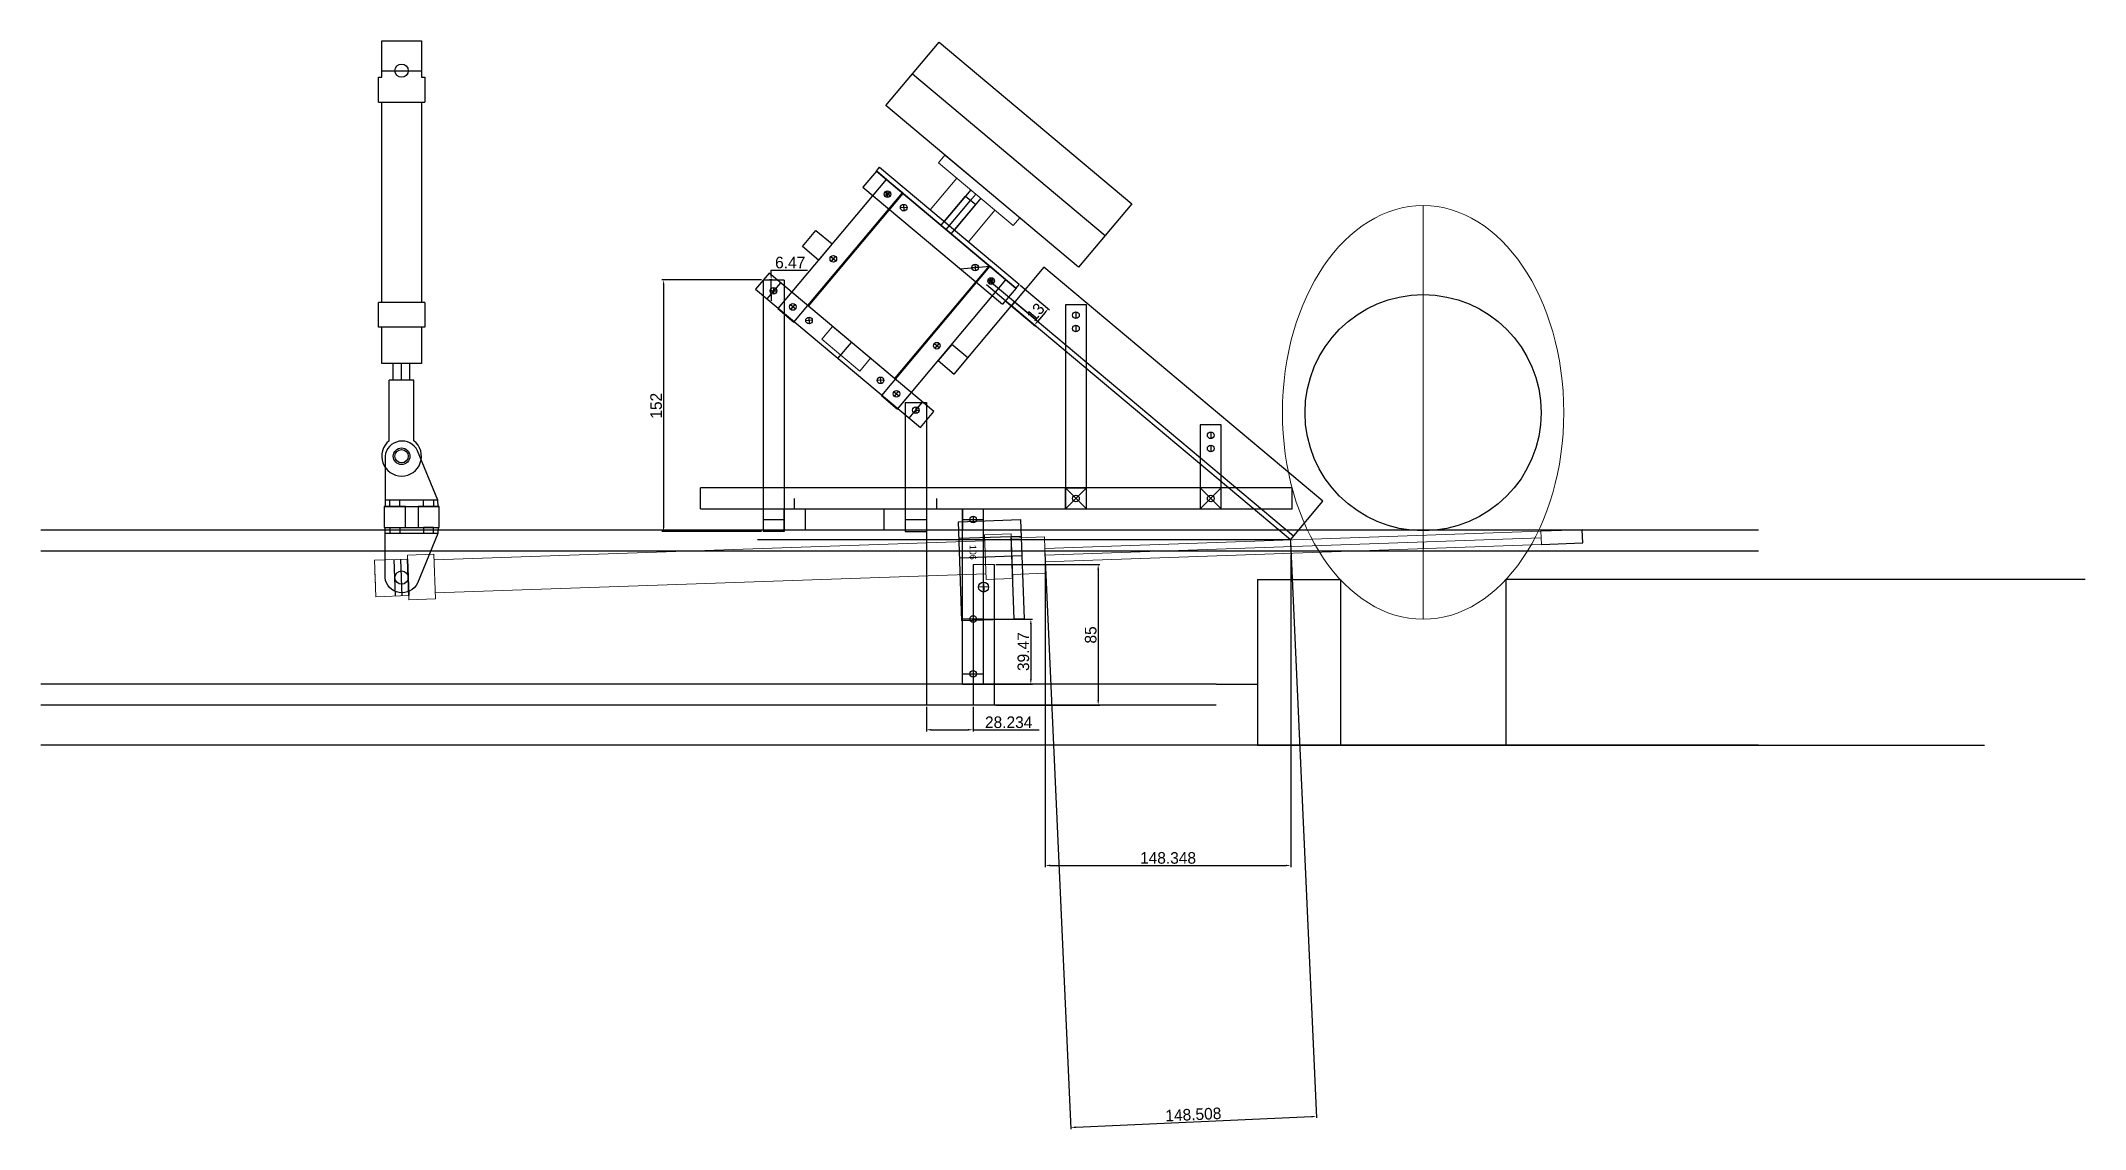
# Model space of a CAD drawing. Header units: millimetres. Extents: x -15418 to 43885, y -27590 to 23052.
# Drawn here: x 11688 to 12923, y -17196 to -16539 of the extents above; entities that cross this region are included whole.
import ezdxf

# ---------------------------------------------------------------- set-up
doc = ezdxf.new("R2010")
doc.units = ezdxf.units.MM
doc.header["$LTSCALE"] = 0.5
doc.layers.get('0').update_dxf_attribs({"lineweight": 5})
doc.layers.get('Defpoints').update_dxf_attribs({"color": 4})
for name, color, linetype in [('Layer1', 1, 'Continuous'), ('Layer2', 2, 'Continuous'), ('Layer3', 9, 'Continuous'), ('Layer4', 6, 'Continuous')]:
    doc.layers.add(name, color=color, linetype=linetype)
doc.layers.add('Layer5', color=51, linetype='Continuous', lineweight=5)
doc.layers.add('Layer9', color=3, linetype='Continuous', lineweight=5)
doc.dimstyles.new('ISO-25', dxfattribs={"dimtxt": 7, "dimasz": 3, "dimexe": 1, "dimexo": 1, "dimgap": 1, "dimtad": 1, "dimtoh": 1, "dimdec": 3, "dimdsep": 46, "dimtxsty": 'Standard', "dimcen": 2.5, "dimadec": 0, "dimazin": 0, "dimtfac": 1, "dimtdec": 3, "dimtmove": 0, "dimatfit": 3, "dimfxl": 1, "dimarcsym": 1})

msp = doc.modelspace()

# ---------------------------------------------------------------- texts
at = {"layer": 'Layer1', "transparency": 33554661, "insert": (12253.2019, -16843.0878), "char_height": 4, "attachment_point": 1, "rotation": 270}
msp.add_mtext_dynamic_manual_height_columns('106', width=16.643263, gutter_width=20, heights=[0], dxfattribs=at)

# ---------------------------------------------------------------- blocks, each defined once
blk = doc.blocks.new('*D193')
at = {"layer": 'Defpoints', "color": 0, "transparency": 16777216}
for p in [(12124.4, -16683), (12064.3, -16835), (12124.4, -16835)]:
    blk.add_point(p, dxfattribs=at)
at = {"layer": 'Layer1', "color": 0, "lineweight": -2, "transparency": 16777216}
for p, q in [((12123.4, -16683), (12063.3, -16683)), ((12064.3, -16686), (12064.3, -16832)), ((12123.4, -16835), (12063.3, -16835))]:
    blk.add_line(p, q, dxfattribs=at)
at = {"layer": 'Layer1', "color": 0, "transparency": 16777216}
for points in [[(12063.8, -16686), (12064.8, -16686), (12064.3, -16683)], [(12063.8, -16832), (12064.8, -16832), (12064.3, -16835)]]:
    blk.add_solid(points, dxfattribs=at)
at = {"layer": 'Layer1', "color": 0, "transparency": 16777216, "insert": (12059.8, -16759), "char_height": 7, "attachment_point": 5, "rotation": 90}
blk.add_mtext('152', dxfattribs=at)
blk = doc.blocks.new('*D194')
at = {"layer": 'Defpoints', "color": 0, "transparency": 16777216}
for p in [(12129.3, -16683), (12130.8, -16683), (12130.8, -16689.5)]:
    blk.add_point(p, dxfattribs=at)
at = {"layer": 'Layer1', "color": 0, "lineweight": -2, "transparency": 16777216}
for p, q in [((12129.8, -16683), (12128.3, -16683)), ((12129.3, -16680), (12129.3, -16677)), ((12129.3, -16677), (12151.3, -16677)), ((12129.3, -16689.5), (12129.3, -16683)), ((12129.8, -16689.5), (12128.3, -16689.5)), ((12129.3, -16692.5), (12129.3, -16695.5))]:
    blk.add_line(p, q, dxfattribs=at)
at = {"layer": 'Layer1', "color": 0, "transparency": 16777216}
for points in [[(12128.8, -16680), (12129.8, -16680), (12129.3, -16683)], [(12128.8, -16692.5), (12129.8, -16692.5), (12129.3, -16689.5)]]:
    blk.add_solid(points, dxfattribs=at)
at = {"layer": 'Layer1', "color": 0, "transparency": 16777216, "insert": (12140.8, -16672.5), "char_height": 7, "attachment_point": 5}
blk.add_mtext('6.47', dxfattribs=at)
blk = doc.blocks.new('*D195')
at = {"layer": 'Defpoints', "color": 0, "transparency": 16777216}
for p in [(12264, -16855), (12264, -16940), (12326.9, -16940)]:
    blk.add_point(p, dxfattribs=at)
at = {"layer": 'Layer1', "color": 0, "lineweight": -2, "transparency": 16777216}
for p, q in [((12265, -16855), (12327.9, -16855)), ((12326.9, -16858), (12326.9, -16937)), ((12265, -16940), (12327.9, -16940))]:
    blk.add_line(p, q, dxfattribs=at)
at = {"layer": 'Layer1', "color": 0, "transparency": 16777216}
for points in [[(12326.4, -16858), (12327.4, -16858), (12326.9, -16855)], [(12326.4, -16937), (12327.4, -16937), (12326.9, -16940)]]:
    blk.add_solid(points, dxfattribs=at)
at = {"layer": 'Layer1', "color": 0, "transparency": 16777216, "insert": (12322.4, -16897.5), "char_height": 7, "attachment_point": 5, "rotation": 90}
blk.add_mtext('85', dxfattribs=at)
blk = doc.blocks.new('*D196')
at = {"layer": 'Defpoints', "color": 0, "transparency": 16777216}
for p in [(12443.3, -16848.1), (12294.9, -16855), (12443.3, -17036.8)]:
    blk.add_point(p, dxfattribs=at)
at = {"layer": 'Layer1', "color": 0, "lineweight": -2, "transparency": 16777216}
for p, q in [((12294.9, -16856), (12294.9, -17037.8)), ((12443.3, -16849.1), (12443.3, -17037.8)), ((12297.9, -17036.8), (12440.3, -17036.8))]:
    blk.add_line(p, q, dxfattribs=at)
at = {"layer": 'Layer1', "color": 0, "transparency": 16777216}
for points in [[(12297.9, -17036.3), (12297.9, -17037.3), (12294.9, -17036.8)], [(12440.3, -17036.3), (12440.3, -17037.3), (12443.3, -17036.8)]]:
    blk.add_solid(points, dxfattribs=at)
at = {"layer": 'Layer1', "color": 0, "transparency": 16777216, "insert": (12369.1, -17032.3), "char_height": 7, "attachment_point": 5}
blk.add_mtext('148.348', dxfattribs=at)
blk = doc.blocks.new('*D197')
at = {"layer": 'Defpoints', "color": 0, "transparency": 16777216}
for p in [(12223.1, -16940), (12251.3, -16940), (12251.3, -16954.8)]:
    blk.add_point(p, dxfattribs=at)
at = {"layer": 'Layer1', "color": 0, "lineweight": -2, "transparency": 16777216}
for p, q in [((12223.1, -16941), (12223.1, -16955.8)), ((12251.3, -16941), (12251.3, -16955.8)), ((12226.1, -16954.8), (12248.3, -16954.8)), ((12251.3, -16954.8), (12291.3, -16954.8))]:
    blk.add_line(p, q, dxfattribs=at)
at = {"layer": 'Layer1', "color": 0, "transparency": 16777216}
for points in [[(12226.1, -16954.3), (12226.1, -16955.3), (12223.1, -16954.8)], [(12248.3, -16954.3), (12248.3, -16955.3), (12251.3, -16954.8)]]:
    blk.add_solid(points, dxfattribs=at)
at = {"layer": 'Layer1', "color": 0, "transparency": 16777216, "insert": (12272.8, -16950.3), "char_height": 7, "attachment_point": 5}
blk.add_mtext('28.234', dxfattribs=at)
blk = doc.blocks.new('*D198')
at = {"layer": 'Defpoints', "color": 0, "transparency": 16777216}
for p in [(12279.1, -16685.6), (12270.7, -16695.5), (12288.3, -16710.3)]:
    blk.add_point(p, dxfattribs=at)
at = {"layer": 'Layer1', "color": 0, "lineweight": -2, "transparency": 16777216}
for p, q in [((12279.8, -16686.2), (12297.5, -16701)), ((12271.5, -16696.2), (12289.1, -16711)), ((12294.8, -16702.7), (12290.3, -16708))]:
    blk.add_line(p, q, dxfattribs=at)
at = {"layer": 'Layer1', "color": 0, "transparency": 16777216}
for points in [[(12289.9, -16707.7), (12290.7, -16708.3), (12288.3, -16710.3)], [(12294.4, -16702.3), (12295.2, -16703), (12296.7, -16700.4)]]:
    blk.add_solid(points, dxfattribs=at)
at = {"layer": 'Layer1', "color": 0, "transparency": 16777216, "insert": (12289.1, -16702.4), "char_height": 7, "attachment_point": 5, "rotation": 50}
blk.add_mtext('13', dxfattribs=at)
blk = doc.blocks.new('*D199')
at = {"layer": 'Defpoints', "color": 0, "lineweight": -2, "transparency": 16777216}
for p, q in [((12294.7, -16847.8), (12310.4, -17196.1)), ((12443.1, -16841.1), (12458.8, -17189.4)), ((12313.4, -17195), (12455.7, -17188.6))]:
    blk.add_line(p, q, dxfattribs=at)
at = {"layer": 'Defpoints', "color": 0, "transparency": 16777216}
for p in [(12294.6, -16846.8), (12443, -16840.1), (12458.7, -17188.4)]:
    blk.add_point(p, dxfattribs=at)
for points in [[(12455.7, -17188.1), (12455.8, -17189.1), (12458.7, -17188.4)], [(12313.3, -17194.5), (12313.4, -17195.5), (12310.4, -17195.1)]]:
    blk.add_solid(points, dxfattribs=at)
at = {"layer": 'Defpoints', "color": 0, "transparency": 16777216, "insert": (12384.4, -17187.3), "char_height": 7, "attachment_point": 5, "rotation": 2.5849}
blk.add_mtext('148.508', dxfattribs=at)
blk = doc.blocks.new('*D200')
at = {"layer": 'Defpoints', "color": 0, "transparency": 16777216}
for p in [(12251.3, -16887.9), (12251.3, -16927.3), (12286.2, -16927.3)]:
    blk.add_point(p, dxfattribs=at)
at = {"layer": 'Layer1', "color": 0, "lineweight": -2, "transparency": 16777216}
for p, q in [((12252.3, -16887.9), (12287.2, -16887.9)), ((12286.2, -16890.9), (12286.2, -16924.3)), ((12252.3, -16927.3), (12287.2, -16927.3))]:
    blk.add_line(p, q, dxfattribs=at)
at = {"layer": 'Layer1', "color": 0, "transparency": 16777216}
for points in [[(12285.7, -16890.9), (12286.7, -16890.9), (12286.2, -16887.9)], [(12285.7, -16924.3), (12286.7, -16924.3), (12286.2, -16927.3)]]:
    blk.add_solid(points, dxfattribs=at)
at = {"layer": 'Layer1', "color": 0, "transparency": 16777216, "insert": (12281.7, -16907.6), "char_height": 7, "attachment_point": 5, "rotation": 90}
blk.add_mtext('39.47', dxfattribs=at)

# ---------------------------------------------------------------- dimensions: what is measured, and where the dimension line sits
at = {"layer": 'Defpoints', "transparency": 33554661}
dim = msp.add_aligned_dim(p1=(12294.6494, -16846.786), p2=(12443.006, -16840.0885), distance=-348.6988, dimstyle='ISO-25', dxfattribs=at)
dim.commit()
dim.dimension.update_dxf_attribs({"geometry": '*D199', "text_midpoint": (12384.3508, -17187.2858)})
at = {"layer": 'Layer1', "transparency": 33554661}
for base, p1, p2, picture, middle in [((12129.3025, -16683.0237), (12130.7532, -16689.4937), (12130.7532, -16683.0237), '*D194', (12140.8025, -16672.5237)), ((12064.3062, -16835.0237), (12124.4032, -16683.0237), (12124.4032, -16835.0237), '*D193', (12059.8062, -16759.0237)), ((12326.8554, -16940.026), (12263.9873, -16855.0261), (12263.9873, -16940.026), '*D195', (12322.3554, -16897.5261))]:
    dim = msp.add_linear_dim(base=base, p1=p1, p2=p2, angle=90, dimstyle='ISO-25', dxfattribs=at)
    dim.commit()
    dim.dimension.update_dxf_attribs({"geometry": picture, "text_midpoint": middle})
for p1, p2, distance, picture, middle in [((12279.0789, -16685.567), (12270.7226, -16695.5255), 23.0083, '*D198', (12289.0789, -16702.4431)), ((12251.2873, -16887.856), (12251.2873, -16927.326), 34.9589, '*D200', (12281.7461, -16907.591))]:
    dim = msp.add_aligned_dim(p1=p1, p2=p2, distance=distance, dimstyle='ISO-25', dxfattribs=at)
    dim.commit()
    dim.dimension.update_dxf_attribs({"geometry": picture, "text_midpoint": middle})
for base, p1, p2, picture, middle in [((12443.2852, -17036.8427), (12294.9371, -16855.0261), (12443.2852, -16848.0836), '*D196', (12369.1112, -17032.3427)), ((12251.2873, -16954.8204), (12223.0534, -16940.026), (12251.2873, -16940.026), '*D197', (12272.7873, -16950.3204))]:
    dim = msp.add_linear_dim(base=base, p1=p1, p2=p2, dimstyle='ISO-25', dxfattribs=at)
    dim.commit()
    dim.dimension.update_dxf_attribs({"geometry": picture, "text_midpoint": middle})

# ---------------------------------------------------------------- linework, layer by layer
at = {"transparency": 33554661}
for p, q in [((12230.4178, -16612.1003), (12234.2745, -16607.504)), ((12275.6144, -16650.0248), (12230.4178, -16612.1003)), ((12234.2745, -16607.504), (12279.4712, -16645.4285)), ((12241.5255, -16621.4207), (12225.4558, -16640.5718)), ((12208.9726, -16630.657), (12151.7645, -16698.835)), ((12253.0161, -16631.0625), (12236.9464, -16650.2136)), ((12248.4371, -16659.8555), (12225.4558, -16640.5718)), ((12264.5068, -16640.7044), (12248.4371, -16659.8555)), ((12279.4712, -16645.4285), (12275.6144, -16650.0248)), ((12203.8555, -16742.5445), (12261.0636, -16674.3666)), ((12151.7645, -16698.835), (12203.8555, -16742.5445)), ((12166.3193, -16711.0479), (12159.8593, -16718.7467)), ((12189.3006, -16730.3316), (12166.3193, -16711.0479)), ((12159.8593, -16718.7467), (12182.8406, -16738.0303)), ((12182.8406, -16738.0303), (12189.3006, -16730.3316))]:
    msp.add_line(p, q, dxfattribs=at)
at = {"layer": 'Defpoints', "transparency": 33554661}
for p, q in [((12294.0813, -16675.3109), (12274.4763, -16698.6752)), ((12462.6111, -16816.7241), (12294.0813, -16675.3109)), ((12443.006, -16840.0885), (12274.4763, -16698.6752)), ((12444.9344, -16837.7903), (12276.4046, -16696.3771)), ((12242.4997, -16829.0793), (12279.9768, -16827.7706)), ((12244.5936, -16889.0428), (12242.4997, -16829.0793)), ((12279.9768, -16827.7706), (12282.0708, -16887.7341)), ((12242.8487, -16839.0733), (12280.3258, -16837.7645)), ((12276.0745, -16887.9435), (12274.3295, -16837.9739)), ((12280.7446, -16849.7572), (12243.2675, -16851.0659)), ((12251.2873, -16855.0261), (12251.2873, -16940.026)), ((12263.9873, -16855.0261), (12263.9873, -16940.026)), ((12260.6355, -16868.4704), (12254.6391, -16868.6798)), ((12257.5326, -16865.5769), (12257.742, -16871.5733)), ((12282.0708, -16887.7341), (12244.5936, -16889.0428)), ((12398.2365, -16927.326), (12423.2365, -16927.326))]:
    msp.add_line(p, q, dxfattribs=at)
msp.add_circle((12257.6373, -16868.5751), 3, dxfattribs=at)
at = {"layer": 'Layer1', "transparency": 33554661}
for p, q in [((11893.9731, -16560.5045), (11893.9731, -16538.5045)), ((11893.9731, -16538.5045), (11917.9731, -16538.5045)), ((11917.9731, -16538.5045), (11917.9731, -16560.5045)), ((12198.6535, -16577.6144), (12230.7929, -16539.3122)), ((12230.7929, -16539.3122), (12347.2316, -16637.0159)), ((11891.9731, -16575.5045), (11891.9731, -16560.5045)), ((11891.9731, -16560.5045), (11893.9731, -16560.5045)), ((11893.9731, -16556.5045), (11917.9731, -16556.5045)), ((11917.9731, -16560.5045), (11919.9731, -16560.5045)), ((11919.9731, -16560.5045), (11919.9731, -16575.5045)), ((12214.7232, -16558.4633), (12331.1619, -16656.167)), ((11891.9731, -16575.5045), (11919.9731, -16575.5045)), ((11893.9731, -16696.5045), (11893.9731, -16575.5045)), ((11917.9731, -16575.5045), (11917.9731, -16696.5045)), ((12315.0922, -16675.3181), (12198.6535, -16577.6144)), ((12198.8608, -16622.1722), (12133.2964, -16700.3087)), ((12192.8856, -16617.1585), (12184.7222, -16626.8872)), ((12192.8856, -16617.1585), (12194.814, -16614.8603)), ((12277.1505, -16687.8651), (12192.8856, -16617.1585)), ((12192.8856, -16617.1585), (12277.1505, -16687.8651)), ((12203.3038, -16625.9004), (12193.5751, -16617.737)), ((12194.814, -16614.8603), (12279.0789, -16685.567)), ((12208.5895, -16630.3356), (12198.8608, -16622.1722)), ((12203.3038, -16625.9004), (12213.0326, -16634.0638)), ((12143.0252, -16708.4721), (12208.5895, -16630.3356)), ((12184.7222, -16626.8872), (12268.9871, -16697.5939)), ((12201.6358, -16630.944), (12197.6511, -16631.2926)), ((12201.1755, -16632.4039), (12198.1114, -16629.8327)), ((12198.3579, -16632.6504), (12200.929, -16629.5862)), ((12199.8178, -16633.1107), (12199.4691, -16629.1259)), ((12208.9726, -16630.657), (12261.0636, -16674.3666)), ((12209.1979, -16637.2893), (12209.5465, -16641.2741)), ((12231.9539, -16649.9406), (12246.738, -16632.3216)), ((12235.0181, -16652.5118), (12249.8022, -16634.8928)), ((12238.0822, -16655.0829), (12252.8664, -16637.4639)), ((12246.738, -16632.3216), (12252.8664, -16637.4639)), ((12347.2316, -16637.0159), (12315.0922, -16675.3181)), ((12211.3646, -16639.1074), (12207.3798, -16639.456)), ((12231.9539, -16649.9406), (12238.0822, -16655.0829)), ((12148.1864, -16662.8058), (12156.3498, -16653.0771)), ((12157.9152, -16670.9692), (12148.1864, -16662.8058)), ((12156.3498, -16653.0771), (12166.0786, -16661.2405)), ((12166.0786, -16661.2405), (12157.9152, -16670.9692)), ((12165.3292, -16668.901), (12168.3934, -16671.4721)), ((12168.1469, -16668.6545), (12165.5757, -16671.7186)), ((12261.4466, -16674.688), (12195.8823, -16752.8245)), ((12243.5544, -16676.2533), (12261.4466, -16674.688)), ((12254.4929, -16675.2963), (12250.5081, -16675.6449)), ((12252.3262, -16673.4782), (12252.6748, -16677.463)), ((12266.7323, -16679.1232), (12257.0035, -16670.9598)), ((12271.1754, -16682.8514), (12261.4466, -16674.688)), ((12128.0171, -16678.9085), (12119.8537, -16688.6373)), ((12124.4032, -16683.0237), (12124.4032, -16835.0237)), ((12137.1032, -16683.0237), (12124.4032, -16683.0237)), ((12134.8349, -16684.6294), (12126.6715, -16694.3581)), ((12227.6029, -16762.4709), (12128.0171, -16678.9085)), ((12130.7532, -16687.4937), (12130.7532, -16691.4937)), ((12137.1032, -16683.0237), (12137.1032, -16835.0237)), ((12205.611, -16760.9879), (12271.1754, -16682.8514)), ((12286.8096, -16709.0241), (12259.332, -16685.9677)), ((12264.2217, -16683.4597), (12260.2369, -16683.8084)), ((12260.6972, -16682.3485), (12263.7614, -16684.9196)), ((12260.9437, -16685.1661), (12263.5149, -16682.102)), ((12288.7379, -16706.726), (12261.2604, -16683.6696)), ((12262.4036, -16685.6264), (12262.055, -16681.6416)), ((12266.7323, -16679.1232), (12276.4611, -16687.2866)), ((12279.0789, -16685.567), (12277.1505, -16687.8651)), ((11891.9731, -16711.5045), (11891.9731, -16696.5045)), ((11919.9731, -16696.5045), (11891.9731, -16696.5045)), ((11919.9731, -16696.5045), (11919.9731, -16711.5045)), ((12119.8537, -16688.6373), (12219.4395, -16772.1997)), ((12128.7532, -16689.4937), (12132.7532, -16689.4937)), ((12143.9626, -16700.5778), (12140.8984, -16698.0066)), ((12141.1449, -16700.8243), (12143.7161, -16697.7601)), ((12277.2508, -16687.9492), (12269.0874, -16697.678)), ((11919.9731, -16711.5045), (11891.9731, -16711.5045)), ((11893.9731, -16733.5045), (11893.9731, -16711.5045)), ((11917.9731, -16711.5045), (11917.9731, -16733.5045)), ((12133.2964, -16700.3087), (12143.0252, -16708.4721)), ((12154.1565, -16707.2853), (12150.1717, -16707.634)), ((12151.9898, -16705.4673), (12152.3384, -16709.452)), ((12169.6466, -16730.4185), (12177.81, -16720.6897)), ((12227.915, -16721.4167), (12230.9792, -16723.9879)), ((12230.7327, -16721.1702), (12228.1615, -16724.2344)), ((12238.3932, -16721.9196), (12230.2298, -16731.6484)), ((12248.122, -16730.083), (12238.3932, -16721.9196)), ((11917.9731, -16733.5045), (11893.9731, -16733.5045)), ((11900.9731, -16743.5045), (11900.9731, -16733.5045)), ((11905.9731, -16743.5045), (11905.9731, -16733.5045)), ((11910.9731, -16743.5045), (11910.9731, -16733.5045)), ((12230.2298, -16731.6484), (12239.9586, -16739.8118)), ((12239.9586, -16739.8118), (12248.122, -16730.083)), ((11913.4731, -16743.5045), (11898.4731, -16743.5045)), ((11898.4731, -16780.137), (11898.4731, -16743.5045)), ((11913.4731, -16780.137), (11913.4731, -16743.5045)), ((12197.2848, -16743.4743), (12193.3, -16743.8229)), ((12195.1181, -16741.6562), (12195.4667, -16745.641)), ((12195.8823, -16752.8245), (12205.611, -16760.9879)), ((12203.4843, -16750.5224), (12206.5484, -16753.0935)), ((12203.7308, -16753.34), (12206.3019, -16750.2759)), ((12210.3534, -16757.0245), (12210.3534, -16835.0245)), ((12210.3534, -16757.0245), (12223.0534, -16757.0245)), ((12210.3534, -16759.6145), (12210.3534, -16763.6145)), ((12212.6217, -16766.4789), (12220.7851, -16756.7501)), ((12216.7034, -16759.6145), (12216.7034, -16763.6145)), ((12216.7034, -16761.6145), (12218.7034, -16761.6145)), ((12223.0534, -16757.0245), (12223.0534, -16940.026)), ((12219.4395, -16772.1997), (12227.6029, -16762.4709)), ((12444.017, -16808.686), (12086.6902, -16808.686)), ((12444.017, -16821.386), (12444.017, -16808.686)), ((11908.2431, -16819.8245), (11895.5431, -16819.8245)), ((11895.5431, -16819.8245), (11895.5431, -16832.5245)), ((11927.9255, -16816.1445), (11895.994, -16816.1445)), ((11898.8931, -16819.8245), (11898.8931, -16816.1445)), ((11904.8931, -16819.8245), (11904.8931, -16816.1445)), ((11908.2431, -16832.5245), (11908.2431, -16819.8245)), ((11928.6231, -16819.8245), (11915.9231, -16819.8245)), ((11915.9231, -16819.8245), (11915.9231, -16832.5245)), ((11928.6231, -16832.5245), (11928.6231, -16819.8245)), ((12086.6902, -16821.386), (12444.017, -16821.386)), ((12137.1032, -16834.086), (12137.1032, -16821.386)), ((12137.1032, -16821.386), (12149.8032, -16821.386)), ((12149.8032, -16821.386), (12149.8032, -16834.086)), ((12197.6534, -16834.086), (12197.6534, -16821.386)), ((12197.6534, -16821.386), (12210.3534, -16821.386)), ((12210.3534, -16821.386), (12210.3534, -16834.086)), ((12244.9373, -16927.326), (12244.9373, -16821.326)), ((12244.9373, -16821.326), (12257.6373, -16821.326)), ((12244.9373, -16821.356), (12244.9373, -16834.056)), ((12257.6373, -16927.326), (12257.6373, -16821.326)), ((12257.6373, -16834.056), (12257.6373, -16821.356)), ((12443.006, -16840.0885), (12462.6111, -16816.7241)), ((12725.9252, -16834.086), (11688.0263, -16834.086)), ((11895.5431, -16832.5245), (11908.2431, -16832.5245)), ((11898.8931, -16832.5245), (11898.8931, -16836.2045)), ((11898.8931, -16832.5245), (11904.8931, -16832.5245)), ((11904.8931, -16832.5245), (11904.8931, -16836.2045)), ((11915.9231, -16832.5245), (11928.6231, -16832.5245)), ((11919.2731, -16832.5245), (11925.2731, -16832.5245)), ((12124.4032, -16827.736), (12137.1032, -16827.736)), ((12137.1032, -16835.0237), (12124.4032, -16835.0237)), ((12149.8032, -16834.086), (12137.1032, -16834.086)), ((12210.3534, -16834.086), (12197.6534, -16834.086)), ((12210.3534, -16827.736), (12223.0534, -16827.736)), ((12210.3534, -16835.0245), (12223.0534, -16835.0245)), ((12244.9373, -16827.706), (12257.6373, -16827.706)), ((12251.2873, -16825.706), (12251.2873, -16829.706)), ((12619.3985, -16833.9287), (12594.4137, -16834.8012)), ((12619.6777, -16841.9238), (12619.3985, -16833.9287)), ((12725.9252, -16846.786), (11688.0263, -16846.786)), ((11927.9255, -16836.2045), (11895.994, -16836.2045)), ((12594.6929, -16842.7963), (12619.6777, -16841.9238)), ((12423.2365, -16864.086), (12423.2365, -16964.086)), ((12423.2365, -16864.086), (12473.2365, -16864.086)), ((12473.2365, -16864.086), (12473.2365, -16964.086)), ((12923.2365, -16864.086), (12573.2365, -16864.086)), ((12573.2365, -16864.086), (12573.2365, -16964.086)), ((12244.9373, -16887.856), (12257.6373, -16887.856)), ((12251.2873, -16885.856), (12251.2873, -16889.856)), ((12244.9373, -16920.946), (12257.6373, -16920.946)), ((12251.2873, -16918.946), (12251.2873, -16922.946)), ((12398.2365, -16927.326), (11688.0263, -16927.326)), ((12244.9373, -16927.326), (12257.6373, -16927.326)), ((12398.2365, -16940.026), (11688.0263, -16940.026)), ((12725.9252, -16964.086), (11688.0263, -16964.086)), ((12423.2365, -16964.086), (12862.4112, -16964.086))]:
    msp.add_line(p, q, dxfattribs=at)
for points in [[(11895.994, -16789.5045), (11895.994, -16819.8245), (11927.9931, -16819.8245), (11927.9255, -16816.1445), (11915.5897, -16786.1493, 0.748985189)], [(11895.994, -16862.8445), (11895.994, -16832.5245), (11927.9931, -16832.5245), (11927.9255, -16836.2045), (11915.5897, -16866.1998, -0.748985189)]]:
    msp.add_lwpolyline(points, format="xyb", close=True, dxfattribs=at)
for points in [[(11925.2731, -16816.1445), (11925.2731, -16819.8245), (11919.2731, -16819.8245), (11919.2731, -16816.1445)], [(11925.2731, -16836.2045), (11925.2731, -16832.5245), (11919.2731, -16832.5245), (11919.2731, -16836.2045)]]:
    msp.add_lwpolyline(points, dxfattribs=at)
for centre, radius in [((11905.9731, -16556.5045), 4), ((12199.6435, -16631.1183), 2), ((12199.6435, -16631.1183), 2), ((12209.3722, -16639.2817), 2), ((12166.8613, -16670.1866), 2), ((12252.5005, -16675.4706), 2), ((12130.7532, -16689.4937), 2), ((12262.2293, -16683.634), 2), ((12262.2293, -16683.634), 2), ((12142.4305, -16699.2922), 2), ((12523.2365, -16763.1981), 71.354), ((12152.1641, -16707.4596), 2), ((12229.4471, -16722.7023), 2), ((12195.2924, -16743.6486), 2), ((12205.0164, -16751.8079), 2), ((12216.7034, -16761.6145), 2), ((11905.9731, -16789.5045), 5), ((11905.9731, -16789.5045), 4), ((12251.2873, -16827.706), 2), ((11905.9731, -16862.8445), 4), ((12251.2873, -16887.856), 2), ((12251.2873, -16920.946), 2)]:
    msp.add_circle(centre, radius, dxfattribs=at)
msp.add_arc((11905.9731, -16789.5045), 12, 128.6821875, 51.3178125, dxfattribs=at)
at = {"layer": 'Layer2', "transparency": 33554661}
for p, q in [((12249.9519, -16628.4914), (12233.8823, -16647.6425)), ((12256.0803, -16633.6337), (12240.0106, -16652.7848)), ((12307.1152, -16697.9732), (12307.1152, -16821.386)), ((12319.8152, -16697.9732), (12307.1152, -16697.9732)), ((12319.8152, -16821.386), (12319.8152, -16697.9732)), ((12313.4652, -16702.3232), (12313.4652, -16706.3232)), ((12313.4652, -16710.3232), (12313.4652, -16714.3232)), ((12388.5293, -16770.513), (12388.5293, -16821.386)), ((12401.2293, -16770.513), (12388.5293, -16770.513)), ((12401.2293, -16821.386), (12401.2293, -16770.513)), ((12394.8793, -16774.863), (12394.8793, -16778.863)), ((12394.8793, -16782.863), (12394.8793, -16786.863)), ((12086.6902, -16821.386), (12086.6902, -16808.686)), ((12307.1152, -16808.686), (12319.8152, -16808.686)), ((12319.8152, -16808.686), (12307.1152, -16821.386)), ((12307.1152, -16821.386), (12307.1152, -16808.686)), ((12307.1152, -16808.686), (12319.8152, -16821.386)), ((12319.8152, -16808.686), (12319.8152, -16808.686)), ((12388.5293, -16808.686), (12401.2293, -16821.386)), ((12401.2293, -16808.686), (12388.5293, -16821.386)), ((12401.2293, -16821.386), (12401.2293, -16808.686)), ((12143.4532, -16821.386), (12143.4532, -16815.036)), ((12229.4034, -16821.386), (12229.4034, -16815.036)), ((12307.1152, -16821.386), (12319.8152, -16821.386)), ((12388.5293, -16821.386), (12401.2293, -16821.386)), ((11902.3594, -16873.9774), (11901.5916, -16851.9908)), ((11906.357, -16873.8378), (11905.5892, -16851.8512)), ((11910.3545, -16873.6982), (11909.5867, -16851.7116)), ((11910.3545, -16873.6982), (11909.5867, -16851.7116)), ((11909.5867, -16851.7116), (11910.3545, -16873.6982))]:
    msp.add_line(p, q, dxfattribs=at)
for centre in [(12313.4652, -16704.3232), (12313.4652, -16712.3232), (12394.8793, -16776.863), (12394.8793, -16784.863), (12313.4652, -16815.036), (12394.8793, -16815.036)]:
    msp.add_circle(centre, 2, dxfattribs=at)
at = {"layer": 'Layer3', "transparency": 33554661}
msp.add_line((12248.122, -16730.083), (12276.4046, -16696.3771), dxfattribs=at)
at = {"layer": 'Layer4', "transparency": 33554661}
msp.add_line((12443.006, -16840.0885), (12121.006, -16840.0885), dxfattribs=at)
at = {"layer": 'Layer5', "transparency": 33554661}
msp.add_line((12523.2365, -16887.9998), (12523.2365, -16637.9998), dxfattribs=at)
msp.add_ellipse((12523.2365, -16762.9998), major_axis=(0, -125), ratio=0.68, dxfattribs=at)
at = {"layer": 'Layer9', "transparency": 33554661}
for p, q in [((12257.6373, -16868.5751), (12257.6373, -16828.5507)), ((12294.5965, -16845.2711), (12594.4137, -16834.8012)), ((12594.4137, -16834.8012), (12594.6929, -16842.7963)), ((12258.409, -16840.5311), (11925.6119, -16852.1526)), ((12274.2771, -16836.4748), (12258.2869, -16837.0332)), ((12258.2869, -16837.0332), (12259.2292, -16864.0168)), ((12275.2194, -16863.4584), (12274.2771, -16836.4748)), ((12294.3522, -16838.2753), (12274.3644, -16838.9733)), ((12274.3644, -16838.9733), (12275.1322, -16860.9599)), ((12295.12, -16860.2619), (12294.3522, -16838.2753)), ((12294.8757, -16853.2662), (12294.5965, -16845.2711)), ((12294.7361, -16849.2686), (12594.5533, -16838.7988)), ((12594.6929, -16842.7963), (12294.8757, -16853.2662)), ((12443.006, -16840.0885), (12443.2852, -16848.0836)), ((12523.2365, -16837.2868), (12523.5157, -16845.2819)), ((11889.5989, -16852.4096), (11909.5867, -16851.7116)), ((11890.3667, -16874.3962), (11889.5989, -16852.4096)), ((11890.1224, -16867.4005), (11889.8432, -16859.4054)), ((11909.4995, -16849.2131), (11925.4897, -16848.6548)), ((11910.4418, -16876.1967), (11909.4995, -16849.2131)), ((11925.4897, -16848.6548), (11926.432, -16875.6383)), ((11926.3099, -16872.1404), (12259.107, -16860.5189)), ((12251.2873, -16855.0261), (12263.9873, -16855.0261)), ((12275.1322, -16860.9599), (12295.12, -16860.2619)), ((12259.2292, -16864.0168), (12275.2194, -16863.4584)), ((11910.3545, -16873.6982), (11890.3667, -16874.3962)), ((11926.432, -16875.6383), (11910.4418, -16876.1967)), ((12251.2873, -16940.026), (12263.9873, -16940.026))]:
    msp.add_line(p, q, dxfattribs=at)

msp.set_redraw_order([(e.dxf.handle, doc.entitydb.next_handle()) for e in msp.query("TEXT MTEXT ATTDEF DIMENSION ARC_DIMENSION")])  # texts and dimensions are drawn at this point

doc.saveas('drawing.dxf')
